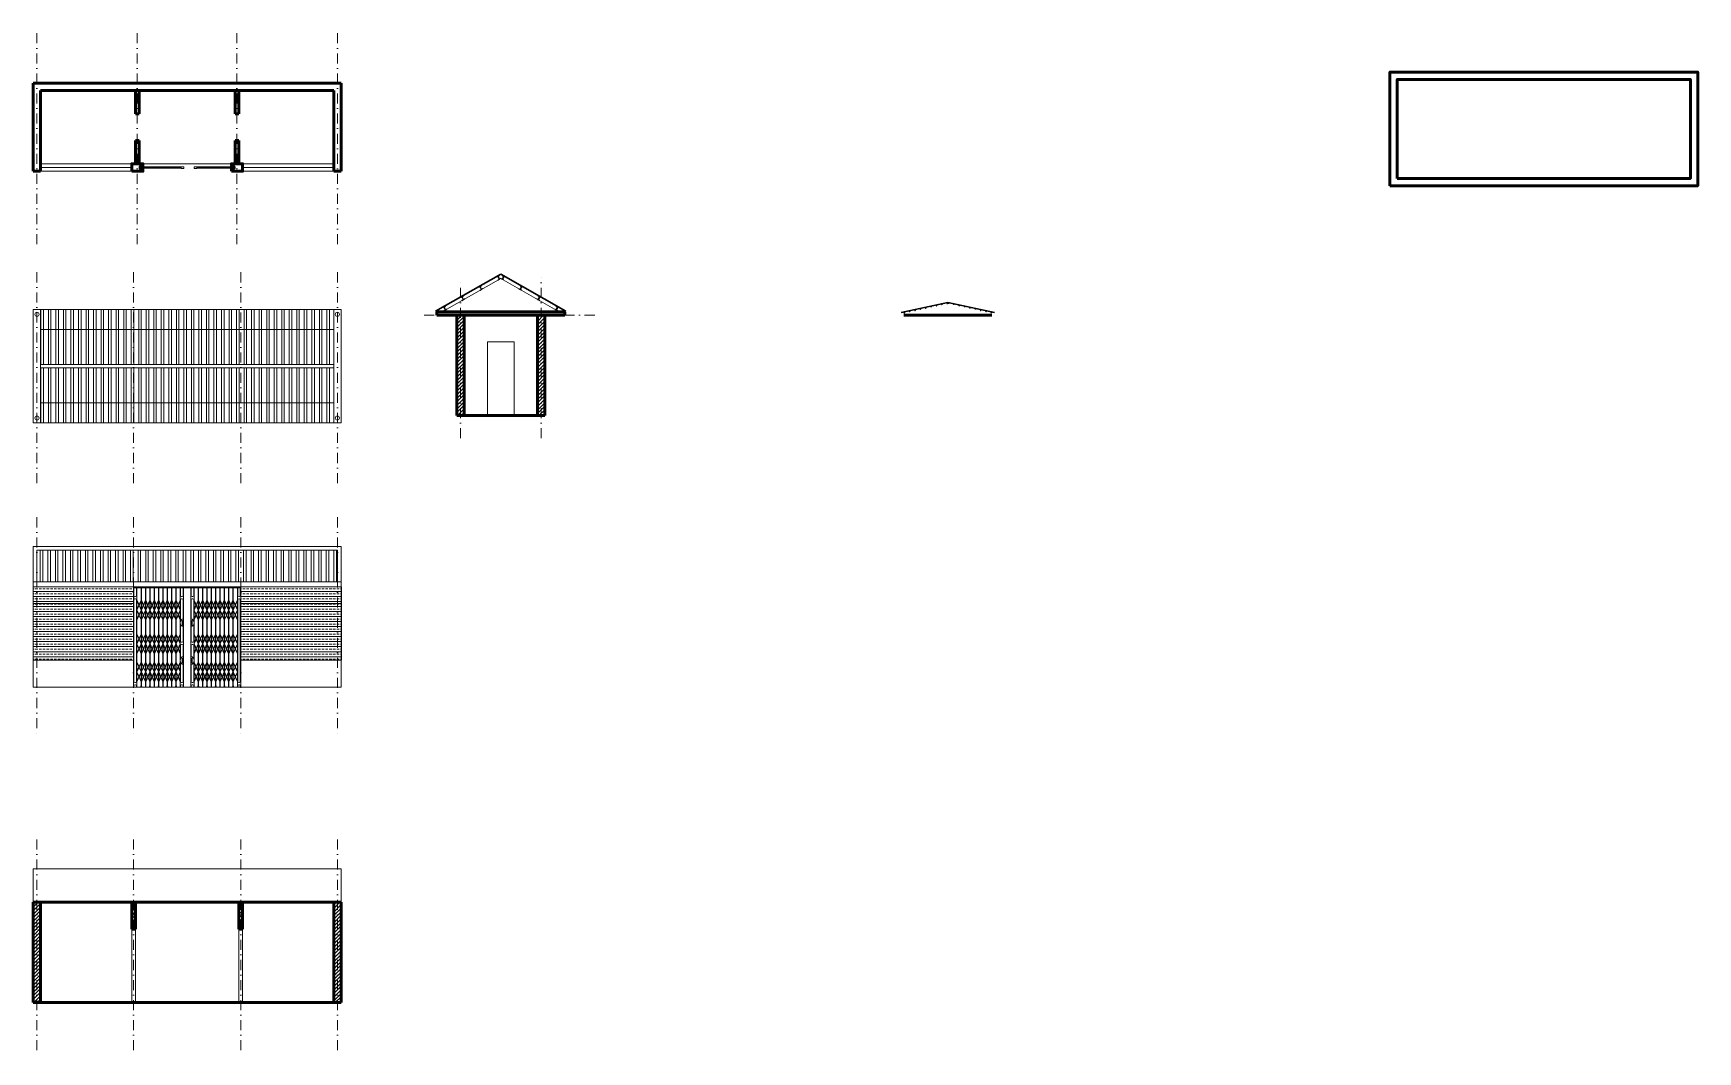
# Model space of a CAD drawing. Header units: millimetres. Extents: x 596422 to 1674380, y -367470 to 58862.
# Drawn here: x 716565 to 766323, y -226676 to -196233 of the extents above; entities that cross this region are included whole.
import ezdxf

# ---------------------------------------------------------------- set-up
doc = ezdxf.new("R2010")
doc.units = ezdxf.units.MM
doc.header["$LTSCALE"] = 600
doc.header["$MEASUREMENT"] = 0
doc.linetypes.add('DASHDOT', pattern=[1, 0.5, -0.25, 0, -0.25])
for name, color, linetype, lineweight in [('37 - Noi that', 137, 'Continuous', 13), ('cat1', 30, 'Continuous', 50), ('CUA', 34, 'Continuous', 13), ('dim', 144, 'Continuous', 13), ('LC Hatch', 252, 'Continuous', 9), ('LC Net dam 1', 30, 'Continuous', 30), ('LC Net manh', 9, 'Continuous', 5), ('LC Net thay', 7, 'Continuous', 25), ('LC Net truc', 79, 'DASHDOT', 13), ('NETTHAY', 253, 'Continuous', 25), ('thay1', 63, 'Continuous', 18), ('v TUONG', 1, 'Continuous', 40), ('wall', 30, 'Continuous', 50)]:
    doc.layers.add(name, color=color, linetype=linetype, lineweight=lineweight)
doc.linetypes.add('ZIGZAG', pattern='A,0.0001,-0.2,[131,ltypeshp.shx,S=0.2,R=0,X=-0.2,Y=0],-0.4,[131,ltypeshp.shx,S=0.2,R=180,X=0.2,Y=0],-0.2', length=0.8001)
pattern_1 = [(45, (15.4922, -1e-10), (-2.20971, 2.20971), [])]

# ---------------------------------------------------------------- blocks, each defined once
blk = doc.blocks.new('CUA XEP')
at = {"layer": 'dim'}
for points in [[(5494, 7236), (5430, 7236), (5430, 6700), (5494, 6700), (5494, 6940), (5550, 6940), (5550, 7008), (5494, 7008)], [(6570, 7236), (6506, 7236), (6506, 7008), (6450, 7008), (6450, 6940), (6506, 6940), (6506, 6700), (6570, 6700)]]:
    blk.add_hatch(color=256, dxfattribs=at).paths.add_polyline_path(points)
h = blk.add_hatch(color=256, dxfattribs=at)
h.paths.add_polyline_path([(6570, 3132), (6506, 3132), (6506, 2904), (6450, 2904), (6450, 2836), (6506, 2836), (6506, 2596), (6570, 2596)])
h.paths.add_polyline_path([(5550, 2904), (5494, 2904), (5494, 3132), (5430, 3132), (5430, 2596), (5494, 2596), (5494, 2836), (5550, 2836)])
at = {"layer": 'CUA'}
for p, q in [((372, 9466), (603, 8956)), ((828, 9448), (372, 8452)), ((372, 9369), (582, 8911)), ((828, 9352), (372, 8356)), ((1316, 9448), (867, 8468)), ((868, 9448), (1091, 8956)), ((1316, 9352), (868, 8373)), ((868, 9352), (1070, 8911)), ((1804, 9448), (1355, 8468)), ((1356, 9448), (1579, 8956)), ((1804, 9352), (1356, 8373)), ((1356, 9352), (1558, 8911)), ((2292, 9448), (1843, 8468)), ((1844, 9448), (2067, 8956)), ((2292, 9352), (1844, 8373)), ((1844, 9352), (2046, 8911)), ((2780, 9448), (2331, 8468)), ((2332, 9448), (2555, 8956)), ((2780, 9352), (2332, 8373)), ((2332, 9352), (2534, 8911)), ((3268, 9448), (2819, 8468)), ((2820, 9448), (3043, 8956)), ((3268, 9352), (2820, 8373)), ((2820, 9352), (3022, 8911)), ((3756, 9448), (3307, 8468)), ((3308, 9448), (3531, 8956)), ((3756, 9352), (3308, 8373)), ((3308, 9352), (3510, 8911)), ((4244, 9448), (3795, 8468)), ((3796, 9448), (4019, 8956)), ((4244, 9352), (3796, 8373)), ((3796, 9352), (3998, 8911)), ((4732, 9448), (4283, 8468)), ((4284, 9448), (4507, 8956)), ((4732, 9352), (4284, 8373)), ((4284, 9352), (4486, 8911)), ((5228, 9448), (4772, 8468)), ((4772, 9448), (5000, 8958)), ((5228, 9353), (4772, 8373)), ((4772, 9353), (4978, 8911)), ((6772, 9448), (7228, 8468)), ((6772, 9353), (7228, 8373)), ((7228, 9448), (7000, 8958)), ((7228, 9353), (7022, 8911)), ((7268, 9448), (7717, 8468)), ((7268, 9352), (7716, 8373)), ((7716, 9448), (7493, 8956)), ((7716, 9352), (7514, 8911)), ((7756, 9448), (8205, 8468)), ((7756, 9352), (8204, 8373)), ((8204, 9448), (7981, 8956)), ((8204, 9352), (8002, 8911)), ((8244, 9448), (8693, 8468)), ((8244, 9352), (8692, 8373)), ((8692, 9448), (8469, 8956)), ((8692, 9352), (8490, 8911)), ((8732, 9448), (9181, 8468)), ((8732, 9352), (9180, 8373)), ((9180, 9448), (8957, 8956)), ((9180, 9352), (8978, 8911)), ((9220, 9448), (9669, 8468)), ((9220, 9352), (9668, 8373)), ((9668, 9448), (9445, 8956)), ((9668, 9352), (9466, 8911)), ((9708, 9448), (10157, 8468)), ((9708, 9352), (10156, 8373)), ((10156, 9448), (9933, 8956)), ((10156, 9352), (9954, 8911)), ((10196, 9448), (10645, 8468)), ((10196, 9352), (10644, 8373)), ((10644, 9448), (10421, 8956)), ((10644, 9352), (10442, 8911)), ((10684, 9448), (11133, 8468)), ((10684, 9352), (11132, 8373)), ((11132, 9448), (10909, 8956)), ((11132, 9352), (10930, 8911)), ((11172, 9448), (11628, 8452)), ((11172, 9352), (11628, 8356)), ((11628, 9466), (11397, 8956)), ((11628, 9369), (11418, 8911)), ((372, 8391), (603, 7882)), ((828, 8373), (372, 7377)), ((372, 8295), (582, 7836)), ((828, 8277), (372, 7281)), ((604, 8863), (828, 8373)), ((604, 7788), (828, 7298)), ((625, 8908), (828, 8460)), ((625, 7833), (828, 7385)), ((1316, 8373), (867, 7393)), ((868, 8373), (1091, 7882)), ((1316, 8277), (868, 7298)), ((868, 8277), (1070, 7836)), ((1092, 8863), (1316, 8373)), ((1092, 7788), (1316, 7298)), ((1113, 8908), (1316, 8460)), ((1113, 7833), (1316, 7385)), ((1804, 8373), (1355, 7393)), ((1356, 8373), (1579, 7882)), ((1804, 8277), (1356, 7298)), ((1356, 8277), (1558, 7836)), ((1580, 8863), (1804, 8373)), ((1580, 7788), (1804, 7298)), ((1601, 8908), (1804, 8460)), ((1601, 7833), (1804, 7385)), ((2292, 8373), (1843, 7393)), ((1844, 8373), (2067, 7882)), ((2292, 8277), (1844, 7298)), ((1844, 8277), (2046, 7836)), ((2068, 8863), (2292, 8373)), ((2068, 7788), (2292, 7298)), ((2089, 8908), (2292, 8460)), ((2089, 7833), (2292, 7385)), ((2780, 8373), (2331, 7393)), ((2332, 8373), (2555, 7882)), ((2780, 8277), (2332, 7298)), ((2332, 8277), (2534, 7836)), ((2556, 8863), (2780, 8373)), ((2556, 7788), (2780, 7298)), ((2577, 8908), (2780, 8460)), ((2577, 7833), (2780, 7385)), ((3268, 8373), (2819, 7393)), ((2820, 8373), (3043, 7882)), ((3268, 8277), (2820, 7298)), ((2820, 8277), (3022, 7836)), ((3044, 8863), (3268, 8373)), ((3044, 7788), (3268, 7298)), ((3065, 8908), (3268, 8460)), ((3065, 7833), (3268, 7385)), ((3756, 8373), (3307, 7393)), ((3308, 8373), (3531, 7882)), ((3756, 8277), (3308, 7298)), ((3308, 8277), (3510, 7836)), ((3532, 8863), (3756, 8373)), ((3532, 7788), (3756, 7298)), ((3553, 8908), (3756, 8460)), ((3553, 7833), (3756, 7385)), ((4244, 8373), (3795, 7393)), ((3796, 8373), (4019, 7882)), ((4244, 8277), (3796, 7298)), ((3796, 8277), (3998, 7836)), ((4020, 8863), (4244, 8373)), ((4020, 7788), (4244, 7298)), ((4041, 8908), (4244, 8460)), ((4041, 7833), (4244, 7385)), ((4732, 8373), (4283, 7393)), ((4284, 8373), (4507, 7882)), ((4732, 8277), (4284, 7298)), ((4284, 8277), (4486, 7836)), ((4508, 8863), (4732, 8373)), ((4508, 7788), (4732, 7298)), ((4529, 8908), (4732, 8460)), ((4529, 7833), (4732, 7385)), ((5228, 8373), (4772, 7393)), ((4772, 8373), (5000, 7883)), ((5228, 8278), (4772, 7298)), ((4772, 8278), (4978, 7836)), ((5000, 8863), (5228, 8373)), ((5000, 7788), (5228, 7298)), ((5022, 8911), (5228, 8468)), ((5022, 7836), (5228, 7393)), ((6978, 8911), (6772, 8468)), ((7000, 8863), (6772, 8373)), ((6772, 8373), (7228, 7393)), ((6772, 8278), (7228, 7298)), ((6978, 7836), (6772, 7393)), ((7000, 7788), (6772, 7298)), ((7228, 8373), (7000, 7883)), ((7228, 8278), (7022, 7836)), ((7471, 8908), (7268, 8460)), ((7492, 8863), (7268, 8373)), ((7268, 8373), (7717, 7393)), ((7268, 8277), (7716, 7298)), ((7471, 7833), (7268, 7385)), ((7492, 7788), (7268, 7298)), ((7716, 8373), (7493, 7882)), ((7716, 8277), (7514, 7836)), ((7959, 8908), (7756, 8460)), ((7980, 8863), (7756, 8373)), ((7756, 8373), (8205, 7393)), ((7756, 8277), (8204, 7298)), ((7959, 7833), (7756, 7385)), ((7980, 7788), (7756, 7298)), ((8204, 8373), (7981, 7882)), ((8204, 8277), (8002, 7836)), ((8447, 8908), (8244, 8460)), ((8468, 8863), (8244, 8373)), ((8244, 8373), (8693, 7393)), ((8244, 8277), (8692, 7298)), ((8447, 7833), (8244, 7385)), ((8468, 7788), (8244, 7298)), ((8692, 8373), (8469, 7882)), ((8692, 8277), (8490, 7836)), ((8935, 8908), (8732, 8460)), ((8956, 8863), (8732, 8373)), ((8732, 8373), (9181, 7393)), ((8732, 8277), (9180, 7298)), ((8935, 7833), (8732, 7385)), ((8956, 7788), (8732, 7298)), ((9180, 8373), (8957, 7882)), ((9180, 8277), (8978, 7836)), ((9423, 8908), (9220, 8460)), ((9444, 8863), (9220, 8373)), ((9220, 8373), (9669, 7393)), ((9220, 8277), (9668, 7298)), ((9423, 7833), (9220, 7385)), ((9444, 7788), (9220, 7298)), ((9668, 8373), (9445, 7882)), ((9668, 8277), (9466, 7836)), ((9911, 8908), (9708, 8460)), ((9932, 8863), (9708, 8373)), ((9708, 8373), (10157, 7393)), ((9708, 8277), (10156, 7298)), ((9911, 7833), (9708, 7385)), ((9932, 7788), (9708, 7298)), ((10156, 8373), (9933, 7882)), ((10156, 8277), (9954, 7836)), ((10399, 8908), (10196, 8460)), ((10420, 8863), (10196, 8373)), ((10196, 8373), (10645, 7393)), ((10196, 8277), (10644, 7298)), ((10399, 7833), (10196, 7385)), ((10420, 7788), (10196, 7298)), ((10644, 8373), (10421, 7882)), ((10644, 8277), (10442, 7836)), ((10887, 8908), (10684, 8460)), ((10908, 8863), (10684, 8373)), ((10684, 8373), (11133, 7393)), ((10684, 8277), (11132, 7298)), ((10887, 7833), (10684, 7385)), ((10908, 7788), (10684, 7298)), ((11132, 8373), (10909, 7882)), ((11132, 8277), (10930, 7836)), ((11375, 8908), (11172, 8460)), ((11396, 8863), (11172, 8373)), ((11172, 8373), (11628, 7377)), ((11172, 8277), (11628, 7281)), ((11375, 7833), (11172, 7385)), ((11396, 7788), (11172, 7298)), ((11628, 8391), (11397, 7882)), ((11628, 8295), (11418, 7836)), ((372, 5786), (603, 5276)), ((828, 5768), (372, 4772)), ((372, 5689), (582, 5231)), ((828, 5672), (372, 4676)), ((1316, 5768), (867, 4788)), ((868, 5768), (1091, 5276)), ((1316, 5672), (868, 4693)), ((868, 5672), (1070, 5231)), ((1804, 5768), (1355, 4788)), ((1356, 5768), (1579, 5276)), ((1804, 5672), (1356, 4693)), ((1356, 5672), (1558, 5231)), ((2292, 5768), (1843, 4788)), ((1844, 5768), (2067, 5276)), ((2292, 5672), (1844, 4693)), ((1844, 5672), (2046, 5231)), ((2780, 5768), (2331, 4788)), ((2332, 5768), (2555, 5276)), ((2780, 5672), (2332, 4693)), ((2332, 5672), (2534, 5231)), ((3268, 5768), (2819, 4788)), ((2820, 5768), (3043, 5276)), ((3268, 5672), (2820, 4693)), ((2820, 5672), (3022, 5231)), ((3756, 5768), (3307, 4788)), ((3308, 5768), (3531, 5276)), ((3756, 5672), (3308, 4693)), ((3308, 5672), (3510, 5231)), ((4244, 5768), (3795, 4788)), ((3796, 5768), (4019, 5276)), ((4244, 5672), (3796, 4693)), ((3796, 5672), (3998, 5231)), ((4732, 5768), (4283, 4788)), ((4284, 5768), (4507, 5276)), ((4732, 5672), (4284, 4693)), ((4284, 5672), (4486, 5231)), ((5228, 5768), (4772, 4788)), ((4772, 5768), (5000, 5278)), ((5228, 5673), (4772, 4693)), ((4772, 5673), (4978, 5231)), ((6772, 5768), (7228, 4788)), ((6772, 5673), (7228, 4693)), ((7228, 5768), (7000, 5278)), ((7228, 5673), (7022, 5231)), ((7268, 5768), (7717, 4788)), ((7268, 5672), (7716, 4693)), ((7716, 5768), (7493, 5276)), ((7716, 5672), (7514, 5231)), ((7756, 5768), (8205, 4788)), ((7756, 5672), (8204, 4693)), ((8204, 5768), (7981, 5276)), ((8204, 5672), (8002, 5231)), ((8244, 5768), (8693, 4788)), ((8244, 5672), (8692, 4693)), ((8692, 5768), (8469, 5276)), ((8692, 5672), (8490, 5231)), ((8732, 5768), (9181, 4788)), ((8732, 5672), (9180, 4693)), ((9180, 5768), (8957, 5276)), ((9180, 5672), (8978, 5231)), ((9220, 5768), (9669, 4788)), ((9220, 5672), (9668, 4693)), ((9668, 5768), (9445, 5276)), ((9668, 5672), (9466, 5231)), ((9708, 5768), (10157, 4788)), ((9708, 5672), (10156, 4693)), ((10156, 5768), (9933, 5276)), ((10156, 5672), (9954, 5231)), ((10196, 5768), (10645, 4788)), ((10196, 5672), (10644, 4693)), ((10644, 5768), (10421, 5276)), ((10644, 5672), (10442, 5231)), ((10684, 5768), (11133, 4788)), ((10684, 5672), (11132, 4693)), ((11132, 5768), (10909, 5276)), ((11132, 5672), (10930, 5231)), ((11172, 5768), (11628, 4772)), ((11172, 5672), (11628, 4676)), ((11628, 5786), (11397, 5276)), ((11628, 5689), (11418, 5231)), ((372, 4711), (603, 4202)), ((828, 4693), (372, 3697)), ((372, 4615), (582, 4156)), ((828, 4597), (372, 3601)), ((604, 5183), (828, 4693)), ((604, 4108), (828, 3618)), ((625, 5228), (828, 4780)), ((625, 4153), (828, 3705)), ((1316, 4693), (867, 3713)), ((868, 4693), (1091, 4202)), ((1316, 4597), (868, 3618)), ((868, 4597), (1070, 4156)), ((1092, 5183), (1316, 4693)), ((1092, 4108), (1316, 3618)), ((1113, 5228), (1316, 4780)), ((1113, 4153), (1316, 3705)), ((1804, 4693), (1355, 3713)), ((1356, 4693), (1579, 4202)), ((1804, 4597), (1356, 3618)), ((1356, 4597), (1558, 4156)), ((1580, 5183), (1804, 4693)), ((1580, 4108), (1804, 3618)), ((1601, 5228), (1804, 4780)), ((1601, 4153), (1804, 3705)), ((2292, 4693), (1843, 3713)), ((1844, 4693), (2067, 4202)), ((2292, 4597), (1844, 3618)), ((1844, 4597), (2046, 4156)), ((2068, 5183), (2292, 4693)), ((2068, 4108), (2292, 3618)), ((2089, 5228), (2292, 4780)), ((2089, 4153), (2292, 3705)), ((2780, 4693), (2331, 3713)), ((2332, 4693), (2555, 4202)), ((2780, 4597), (2332, 3618)), ((2332, 4597), (2534, 4156)), ((2556, 5183), (2780, 4693)), ((2556, 4108), (2780, 3618)), ((2577, 5228), (2780, 4780)), ((2577, 4153), (2780, 3705)), ((3268, 4693), (2819, 3713)), ((2820, 4693), (3043, 4202)), ((3268, 4597), (2820, 3618)), ((2820, 4597), (3022, 4156)), ((3044, 5183), (3268, 4693)), ((3044, 4108), (3268, 3618)), ((3065, 5228), (3268, 4780)), ((3065, 4153), (3268, 3705)), ((3756, 4693), (3307, 3713)), ((3308, 4693), (3531, 4202)), ((3756, 4597), (3308, 3618)), ((3308, 4597), (3510, 4156)), ((3532, 5183), (3756, 4693)), ((3532, 4108), (3756, 3618)), ((3553, 5228), (3756, 4780)), ((3553, 4153), (3756, 3705)), ((4244, 4693), (3795, 3713)), ((3796, 4693), (4019, 4202)), ((4244, 4597), (3796, 3618)), ((3796, 4597), (3998, 4156)), ((4020, 5183), (4244, 4693)), ((4020, 4108), (4244, 3618)), ((4041, 5228), (4244, 4780)), ((4041, 4153), (4244, 3705)), ((4732, 4693), (4283, 3713)), ((4284, 4693), (4507, 4202)), ((4732, 4597), (4284, 3618)), ((4284, 4597), (4486, 4156)), ((4508, 5183), (4732, 4693)), ((4508, 4108), (4732, 3618)), ((4529, 5228), (4732, 4780)), ((4529, 4153), (4732, 3705)), ((5228, 4693), (4772, 3713)), ((4772, 4693), (5000, 4203)), ((5228, 4598), (4772, 3618)), ((4772, 4598), (4978, 4156)), ((5000, 5183), (5228, 4693)), ((5000, 4108), (5228, 3618)), ((5022, 5231), (5228, 4788)), ((5022, 4156), (5228, 3713)), ((6978, 5231), (6772, 4788)), ((7000, 5183), (6772, 4693)), ((6772, 4693), (7228, 3713)), ((6772, 4598), (7228, 3618)), ((6978, 4156), (6772, 3713)), ((7000, 4108), (6772, 3618)), ((7228, 4693), (7000, 4203)), ((7228, 4598), (7022, 4156)), ((7471, 5228), (7268, 4780)), ((7492, 5183), (7268, 4693)), ((7268, 4693), (7717, 3713)), ((7268, 4597), (7716, 3618)), ((7471, 4153), (7268, 3705)), ((7492, 4108), (7268, 3618)), ((7716, 4693), (7493, 4202)), ((7716, 4597), (7514, 4156)), ((7959, 5228), (7756, 4780)), ((7980, 5183), (7756, 4693)), ((7756, 4693), (8205, 3713)), ((7756, 4597), (8204, 3618)), ((7959, 4153), (7756, 3705)), ((7980, 4108), (7756, 3618)), ((8204, 4693), (7981, 4202)), ((8204, 4597), (8002, 4156)), ((8447, 5228), (8244, 4780)), ((8468, 5183), (8244, 4693)), ((8244, 4693), (8693, 3713)), ((8244, 4597), (8692, 3618)), ((8447, 4153), (8244, 3705)), ((8468, 4108), (8244, 3618)), ((8692, 4693), (8469, 4202)), ((8692, 4597), (8490, 4156)), ((8935, 5228), (8732, 4780)), ((8956, 5183), (8732, 4693)), ((8732, 4693), (9181, 3713)), ((8732, 4597), (9180, 3618)), ((8935, 4153), (8732, 3705)), ((8956, 4108), (8732, 3618)), ((9180, 4693), (8957, 4202)), ((9180, 4597), (8978, 4156)), ((9423, 5228), (9220, 4780)), ((9444, 5183), (9220, 4693)), ((9220, 4693), (9669, 3713)), ((9220, 4597), (9668, 3618)), ((9423, 4153), (9220, 3705)), ((9444, 4108), (9220, 3618)), ((9668, 4693), (9445, 4202)), ((9668, 4597), (9466, 4156)), ((9911, 5228), (9708, 4780)), ((9932, 5183), (9708, 4693)), ((9708, 4693), (10157, 3713)), ((9708, 4597), (10156, 3618)), ((9911, 4153), (9708, 3705)), ((9932, 4108), (9708, 3618)), ((10156, 4693), (9933, 4202)), ((10156, 4597), (9954, 4156)), ((10399, 5228), (10196, 4780)), ((10420, 5183), (10196, 4693)), ((10196, 4693), (10645, 3713)), ((10196, 4597), (10644, 3618)), ((10399, 4153), (10196, 3705)), ((10420, 4108), (10196, 3618)), ((10644, 4693), (10421, 4202)), ((10644, 4597), (10442, 4156)), ((10887, 5228), (10684, 4780)), ((10908, 5183), (10684, 4693)), ((10684, 4693), (11133, 3713)), ((10684, 4597), (11132, 3618)), ((10887, 4153), (10684, 3705)), ((10908, 4108), (10684, 3618)), ((11132, 4693), (10909, 4202)), ((11132, 4597), (10930, 4156)), ((11375, 5228), (11172, 4780)), ((11396, 5183), (11172, 4693)), ((11172, 4693), (11628, 3697)), ((11172, 4597), (11628, 3601)), ((11375, 4153), (11172, 3705)), ((11396, 4108), (11172, 3618)), ((11628, 4711), (11397, 4202)), ((11628, 4615), (11418, 4156)), ((372, 2738), (603, 2228)), ((828, 2720), (372, 1724)), ((372, 2641), (582, 2183)), ((828, 2624), (372, 1628)), ((604, 2135), (828, 1645)), ((625, 2180), (828, 1732)), ((1316, 2720), (867, 1740)), ((868, 2720), (1091, 2228)), ((1316, 2624), (868, 1645)), ((868, 2624), (1070, 2183)), ((1092, 2135), (1316, 1645)), ((1113, 2180), (1316, 1732)), ((1804, 2720), (1355, 1740)), ((1356, 2720), (1579, 2228)), ((1804, 2624), (1356, 1645)), ((1356, 2624), (1558, 2183)), ((1580, 2135), (1804, 1645)), ((1601, 2180), (1804, 1732)), ((2292, 2720), (1843, 1740)), ((1844, 2720), (2067, 2228)), ((2292, 2624), (1844, 1645)), ((1844, 2624), (2046, 2183)), ((2068, 2135), (2292, 1645)), ((2089, 2180), (2292, 1732)), ((2780, 2720), (2331, 1740)), ((2332, 2720), (2555, 2228)), ((2780, 2624), (2332, 1645)), ((2332, 2624), (2534, 2183)), ((2556, 2135), (2780, 1645)), ((2577, 2180), (2780, 1732)), ((3268, 2720), (2819, 1740)), ((2820, 2720), (3043, 2228)), ((3268, 2624), (2820, 1645)), ((2820, 2624), (3022, 2183)), ((3044, 2135), (3268, 1645)), ((3065, 2180), (3268, 1732)), ((3756, 2720), (3307, 1740)), ((3308, 2720), (3531, 2228)), ((3756, 2624), (3308, 1645)), ((3308, 2624), (3510, 2183)), ((3532, 2135), (3756, 1645)), ((3553, 2180), (3756, 1732)), ((4244, 2720), (3795, 1740)), ((3796, 2720), (4019, 2228)), ((4244, 2624), (3796, 1645)), ((3796, 2624), (3998, 2183)), ((4020, 2135), (4244, 1645)), ((4041, 2180), (4244, 1732)), ((4732, 2720), (4283, 1740)), ((4284, 2720), (4507, 2228)), ((4732, 2624), (4284, 1645)), ((4284, 2624), (4486, 2183)), ((4508, 2135), (4732, 1645)), ((4529, 2180), (4732, 1732)), ((5228, 2720), (4772, 1740)), ((4772, 2720), (5000, 2230)), ((5228, 2625), (4772, 1645)), ((4772, 2625), (4978, 2183)), ((5000, 2135), (5228, 1645)), ((5022, 2183), (5228, 1740)), ((6772, 2720), (7228, 1740)), ((6772, 2625), (7228, 1645)), ((6978, 2183), (6772, 1740)), ((7000, 2135), (6772, 1645)), ((7228, 2720), (7000, 2230)), ((7228, 2625), (7022, 2183)), ((7268, 2720), (7717, 1740)), ((7268, 2624), (7716, 1645)), ((7471, 2180), (7268, 1732)), ((7492, 2135), (7268, 1645)), ((7716, 2720), (7493, 2228)), ((7716, 2624), (7514, 2183)), ((7756, 2720), (8205, 1740)), ((7756, 2624), (8204, 1645)), ((7959, 2180), (7756, 1732)), ((7980, 2135), (7756, 1645)), ((8204, 2720), (7981, 2228)), ((8204, 2624), (8002, 2183)), ((8244, 2720), (8693, 1740)), ((8244, 2624), (8692, 1645)), ((8447, 2180), (8244, 1732)), ((8468, 2135), (8244, 1645)), ((8692, 2720), (8469, 2228)), ((8692, 2624), (8490, 2183)), ((8732, 2720), (9181, 1740)), ((8732, 2624), (9180, 1645)), ((8935, 2180), (8732, 1732)), ((8956, 2135), (8732, 1645)), ((9180, 2720), (8957, 2228)), ((9180, 2624), (8978, 2183)), ((9220, 2720), (9669, 1740)), ((9220, 2624), (9668, 1645)), ((9423, 2180), (9220, 1732)), ((9444, 2135), (9220, 1645)), ((9668, 2720), (9445, 2228)), ((9668, 2624), (9466, 2183)), ((9708, 2720), (10157, 1740)), ((9708, 2624), (10156, 1645)), ((9911, 2180), (9708, 1732)), ((9932, 2135), (9708, 1645)), ((10156, 2720), (9933, 2228)), ((10156, 2624), (9954, 2183)), ((10196, 2720), (10645, 1740)), ((10196, 2624), (10644, 1645)), ((10399, 2180), (10196, 1732)), ((10420, 2135), (10196, 1645)), ((10644, 2720), (10421, 2228)), ((10644, 2624), (10442, 2183)), ((10684, 2720), (11133, 1740)), ((10684, 2624), (11132, 1645)), ((10887, 2180), (10684, 1732)), ((10908, 2135), (10684, 1645)), ((11132, 2720), (10909, 2228)), ((11132, 2624), (10930, 2183)), ((11172, 2720), (11628, 1724)), ((11172, 2624), (11628, 1628)), ((11375, 2180), (11172, 1732)), ((11396, 2135), (11172, 1645)), ((11628, 2738), (11397, 2228)), ((11628, 2641), (11418, 2183)), ((372, 1663), (603, 1154)), ((828, 1645), (372, 649)), ((372, 1567), (582, 1108)), ((828, 1549), (372, 553)), ((604, 1060), (828, 570)), ((625, 1105), (828, 657)), ((1316, 1645), (867, 665)), ((868, 1645), (1091, 1154)), ((1316, 1549), (868, 570)), ((868, 1549), (1070, 1108)), ((1092, 1060), (1316, 570)), ((1113, 1105), (1316, 657)), ((1804, 1645), (1355, 665)), ((1356, 1645), (1579, 1154)), ((1804, 1549), (1356, 570)), ((1356, 1549), (1558, 1108)), ((1580, 1060), (1804, 570)), ((1601, 1105), (1804, 657)), ((2292, 1645), (1843, 665)), ((1844, 1645), (2067, 1154)), ((2292, 1549), (1844, 570)), ((1844, 1549), (2046, 1108)), ((2068, 1060), (2292, 570)), ((2089, 1105), (2292, 657)), ((2780, 1645), (2331, 665)), ((2332, 1645), (2555, 1154)), ((2780, 1549), (2332, 570)), ((2332, 1549), (2534, 1108)), ((2556, 1060), (2780, 570)), ((2577, 1105), (2780, 657)), ((3268, 1645), (2819, 665)), ((2820, 1645), (3043, 1154)), ((3268, 1549), (2820, 570)), ((2820, 1549), (3022, 1108)), ((3044, 1060), (3268, 570)), ((3065, 1105), (3268, 657)), ((3756, 1645), (3307, 665)), ((3308, 1645), (3531, 1154)), ((3756, 1549), (3308, 570)), ((3308, 1549), (3510, 1108)), ((3532, 1060), (3756, 570)), ((3553, 1105), (3756, 657)), ((4244, 1645), (3795, 665)), ((3796, 1645), (4019, 1154)), ((4244, 1549), (3796, 570)), ((3796, 1549), (3998, 1108)), ((4020, 1060), (4244, 570)), ((4041, 1105), (4244, 657)), ((4732, 1645), (4283, 665)), ((4284, 1645), (4507, 1154)), ((4732, 1549), (4284, 570)), ((4284, 1549), (4486, 1108)), ((4508, 1060), (4732, 570)), ((4529, 1105), (4732, 657)), ((5228, 1645), (4772, 665)), ((4772, 1645), (5000, 1155)), ((5228, 1550), (4772, 570)), ((4772, 1550), (4978, 1108)), ((5000, 1060), (5228, 570)), ((5022, 1108), (5228, 665)), ((6772, 1645), (7228, 665)), ((6772, 1550), (7228, 570)), ((6978, 1108), (6772, 665)), ((7000, 1060), (6772, 570)), ((7228, 1645), (7000, 1155)), ((7228, 1550), (7022, 1108)), ((7268, 1645), (7717, 665)), ((7268, 1549), (7716, 570)), ((7471, 1105), (7268, 657)), ((7492, 1060), (7268, 570)), ((7716, 1645), (7493, 1154)), ((7716, 1549), (7514, 1108)), ((7756, 1645), (8205, 665)), ((7756, 1549), (8204, 570)), ((7959, 1105), (7756, 657)), ((7980, 1060), (7756, 570)), ((8204, 1645), (7981, 1154)), ((8204, 1549), (8002, 1108)), ((8244, 1645), (8693, 665)), ((8244, 1549), (8692, 570)), ((8447, 1105), (8244, 657)), ((8468, 1060), (8244, 570)), ((8692, 1645), (8469, 1154)), ((8692, 1549), (8490, 1108)), ((8732, 1645), (9181, 665)), ((8732, 1549), (9180, 570)), ((8935, 1105), (8732, 657)), ((8956, 1060), (8732, 570)), ((9180, 1645), (8957, 1154)), ((9180, 1549), (8978, 1108)), ((9220, 1645), (9669, 665)), ((9220, 1549), (9668, 570)), ((9423, 1105), (9220, 657)), ((9444, 1060), (9220, 570)), ((9668, 1645), (9445, 1154)), ((9668, 1549), (9466, 1108)), ((9708, 1645), (10157, 665)), ((9708, 1549), (10156, 570)), ((9911, 1105), (9708, 657)), ((9932, 1060), (9708, 570)), ((10156, 1645), (9933, 1154)), ((10156, 1549), (9954, 1108)), ((10196, 1645), (10645, 665)), ((10196, 1549), (10644, 570)), ((10399, 1105), (10196, 657)), ((10420, 1060), (10196, 570)), ((10644, 1645), (10421, 1154)), ((10644, 1549), (10442, 1108)), ((10684, 1645), (11133, 665)), ((10684, 1549), (11132, 570)), ((10887, 1105), (10684, 657)), ((10908, 1060), (10684, 570)), ((11132, 1645), (10909, 1154)), ((11132, 1549), (10930, 1108)), ((11172, 1645), (11628, 649)), ((11172, 1549), (11628, 553)), ((11375, 1105), (11172, 657)), ((11396, 1060), (11172, 570)), ((11628, 1663), (11397, 1154)), ((11628, 1567), (11418, 1108))]:
    blk.add_line(p, q, dxfattribs=at)
at = {"layer": 'dim'}
for p, q in [((0, 10800), (12000, 10800)), ((0, 10800), (0, 0)), ((0, 10800), (0, 0)), ((0, 9892), (40, 9892)), ((0, 9556), (40, 9556)), ((40, 10800), (40, 9892)), ((40, 9892), (150, 9849)), ((40, 9556), (150, 9599)), ((40, 9556), (40, 536)), ((332, 9892), (222, 9849)), ((332, 9556), (222, 9599)), ((332, 10800), (332, 9892)), ((372, 9892), (332, 9892)), ((332, 9556), (332, 536)), ((372, 9556), (332, 9556)), ((372, 10800), (372, 0)), ((828, 10800), (828, 76)), ((868, 10800), (868, 76)), ((1316, 10800), (1316, 0)), ((1356, 10800), (1356, 0)), ((1804, 10800), (1804, 81)), ((1844, 10800), (1844, 81)), ((2292, 10800), (2292, 0)), ((2332, 10800), (2332, 0)), ((2780, 10800), (2780, 78)), ((2820, 10800), (2820, 78)), ((3268, 10800), (3268, 0)), ((3308, 10800), (3308, 0)), ((3756, 10800), (3756, 78)), ((3796, 10800), (3796, 78)), ((4244, 10800), (4244, 0)), ((4284, 10800), (4284, 0)), ((4732, 10800), (4732, 78)), ((4772, 10800), (4772, 78)), ((5228, 10800), (5228, 0)), ((5228, 9892), (5268, 9892)), ((5228, 9556), (5268, 9556)), ((5268, 10800), (5268, 9892)), ((5268, 9892), (5378, 9849)), ((5268, 9556), (5378, 9599)), ((5268, 9556), (5268, 7178)), ((5560, 9892), (5450, 9849)), ((5560, 9556), (5450, 9599)), ((5560, 10800), (5560, 9892)), ((5600, 9892), (5560, 9892)), ((5560, 9556), (5560, 7423)), ((5600, 9556), (5560, 9556)), ((5600, 10800), (5600, 0)), ((5600, 10800), (5600, 0)), ((6400, 10800), (6400, 0)), ((6400, 9892), (6440, 9892)), ((6400, 9556), (6440, 9556)), ((6440, 10800), (6440, 9892)), ((6440, 9892), (6550, 9849)), ((6440, 9556), (6550, 9599)), ((6440, 9556), (6440, 7423)), ((6732, 9892), (6622, 9849)), ((6732, 9556), (6622, 9599)), ((6732, 10800), (6732, 9892)), ((6772, 9892), (6732, 9892)), ((6732, 9556), (6732, 7178)), ((6772, 9556), (6732, 9556)), ((6772, 10800), (6772, 0)), ((7228, 10800), (7228, 78)), ((7268, 10800), (7268, 78)), ((7716, 10800), (7716, 0)), ((7756, 10800), (7756, 0)), ((8204, 10800), (8204, 78)), ((8244, 10800), (8244, 78)), ((8692, 10800), (8692, 0)), ((8732, 10800), (8732, 0)), ((9180, 10800), (9180, 78)), ((9220, 10800), (9220, 78)), ((9668, 10800), (9668, 0)), ((9708, 10800), (9708, 0)), ((10156, 10800), (10156, 81)), ((10196, 10800), (10196, 81)), ((10644, 10800), (10644, 0)), ((10684, 10800), (10684, 0)), ((11132, 10800), (11132, 76)), ((11172, 10800), (11172, 76)), ((11628, 10800), (11628, 0)), ((11628, 9892), (11668, 9892)), ((11628, 9556), (11668, 9556)), ((11668, 10800), (11668, 9892)), ((11668, 9892), (11778, 9849)), ((11668, 9556), (11778, 9599)), ((11668, 9556), (11668, 536)), ((11960, 9892), (11850, 9849)), ((11960, 9556), (11850, 9599)), ((11960, 10800), (11960, 9892)), ((12000, 9892), (11960, 9892)), ((11960, 9556), (11960, 536)), ((12000, 9556), (11960, 9556)), ((12000, 10800), (12000, 0)), ((5268, 6810), (5268, 4928)), ((5494, 7008), (5550, 7008)), ((5550, 6940), (5494, 6940)), ((5550, 7008), (5550, 6940)), ((5560, 6565), (5560, 4928)), ((6440, 6565), (6440, 4928)), ((6506, 7008), (6450, 7008)), ((6450, 7008), (6450, 6940)), ((6450, 6940), (6506, 6940)), ((6732, 6810), (6732, 4928)), ((5228, 4928), (5268, 4928)), ((5228, 4592), (5268, 4592)), ((5268, 4928), (5378, 4885)), ((5268, 4592), (5378, 4635)), ((5268, 4592), (5268, 3074)), ((5560, 4928), (5450, 4885)), ((5560, 4592), (5450, 4635)), ((5600, 4928), (5560, 4928)), ((5560, 4592), (5560, 3319)), ((5600, 4592), (5560, 4592)), ((6400, 4928), (6440, 4928)), ((6400, 4592), (6440, 4592)), ((6440, 4928), (6550, 4885)), ((6440, 4592), (6550, 4635)), ((6440, 4592), (6440, 3319)), ((6732, 4928), (6622, 4885)), ((6732, 4592), (6622, 4635)), ((6772, 4928), (6732, 4928)), ((6732, 4592), (6732, 3074)), ((6772, 4592), (6732, 4592)), ((5268, 2706), (5268, 536)), ((5494, 2904), (5550, 2904)), ((5550, 2836), (5494, 2836)), ((5550, 2904), (5550, 2836)), ((5560, 2461), (5560, 536)), ((6440, 2461), (6440, 536)), ((6506, 2904), (6450, 2904)), ((6450, 2904), (6450, 2836)), ((6450, 2836), (6506, 2836)), ((6732, 2706), (6732, 536)), ((0, 536), (40, 536)), ((0, 200), (40, 200)), ((40, 536), (150, 493)), ((40, 200), (150, 243)), ((40, 200), (40, 0)), ((332, 536), (222, 493)), ((332, 200), (222, 243)), ((372, 536), (332, 536)), ((332, 200), (332, 0)), ((372, 200), (332, 200)), ((5228, 536), (5268, 536)), ((5228, 200), (5268, 200)), ((5268, 536), (5378, 493)), ((5268, 200), (5378, 243)), ((5268, 200), (5268, 0)), ((5560, 536), (5450, 493)), ((5560, 200), (5450, 243)), ((5600, 536), (5560, 536)), ((5560, 200), (5560, 0)), ((5600, 200), (5560, 200)), ((6400, 536), (6440, 536)), ((6400, 200), (6440, 200)), ((6440, 536), (6550, 493)), ((6440, 200), (6550, 243)), ((6440, 200), (6440, 0)), ((6732, 536), (6622, 493)), ((6732, 200), (6622, 243)), ((6772, 536), (6732, 536)), ((6732, 200), (6732, 0)), ((6772, 200), (6732, 200)), ((11628, 536), (11668, 536)), ((11628, 200), (11668, 200)), ((11668, 536), (11778, 493)), ((11668, 200), (11778, 243)), ((11668, 200), (11668, 0)), ((11960, 536), (11850, 493)), ((11960, 200), (11850, 243)), ((12000, 536), (11960, 536)), ((11960, 200), (11960, 0)), ((12000, 200), (11960, 200))]:
    blk.add_line(p, q, dxfattribs=at)
for points in [[(5494, 7008), (5494, 7236), (5430, 7236), (5430, 6700), (5494, 6700), (5494, 6940)], [(6506, 7008), (6506, 7236), (6570, 7236), (6570, 6700), (6506, 6700), (6506, 6940)], [(5494, 2904), (5494, 3132), (5430, 3132), (5430, 2596), (5494, 2596), (5494, 2836)], [(6506, 2904), (6506, 3132), (6570, 3132), (6570, 2596), (6506, 2596), (6506, 2836)]]:
    blk.add_lwpolyline(points, dxfattribs=at)
for centre, radius in [((848, 60), 60), ((848, 60), 36), ((848, 64), 23.5), ((1824, 60), 60), ((1824, 60), 36), ((1824, 64), 26.5), ((2800, 60), 60), ((2800, 60), 36), ((2800, 64), 24.2), ((3776, 60), 60), ((3776, 60), 36), ((3776, 64), 24.3), ((4752, 60), 60), ((4752, 60), 36), ((4752, 64), 24.4), ((7248, 60), 60), ((7248, 60), 36), ((7248, 64), 24.4), ((8224, 60), 60), ((8224, 60), 36), ((8224, 64), 24.3), ((9200, 60), 60), ((9200, 60), 36), ((9200, 64), 24.2), ((10176, 60), 60), ((10176, 60), 36), ((10176, 64), 26.5), ((11152, 60), 60), ((11152, 60), 36), ((11152, 64), 23.5)]:
    blk.add_circle(centre, radius, dxfattribs=at)
for centre, radius, start, end in [((186, 9942), 100, 248.69647, 291.30353), ((186, 9506), 100, 68.69647, 111.30353), ((5414, 9942), 100, 248.69647, 291.30353), ((5414, 9506), 100, 68.69647, 111.30353), ((6586, 9942), 100, 248.69647, 291.30353), ((6586, 9506), 100, 68.69647, 111.30353), ((11814, 9942), 100, 248.69647, 291.30353), ((11814, 9506), 100, 68.69647, 111.30353), ((5671, 6994), 443, 99.27503, 260.72497), ((6329, 6994), 443, 279.27503, 80.72497), ((5414, 4978), 100, 248.69647, 291.30353), ((5414, 4542), 100, 68.69647, 111.30353), ((6586, 4978), 100, 248.69647, 291.30353), ((6586, 4542), 100, 68.69647, 111.30353), ((5671, 2890), 443, 99.27503, 260.72497), ((6329, 2890), 443, 279.27503, 80.72497), ((186, 586), 100, 248.69647, 291.30353), ((186, 150), 100, 68.69647, 111.30353), ((5414, 586), 100, 248.69647, 291.30353), ((5414, 150), 100, 68.69647, 111.30353), ((6586, 586), 100, 248.69647, 291.30353), ((6586, 150), 100, 68.69647, 111.30353), ((11814, 586), 100, 248.69647, 291.30353), ((11814, 150), 100, 68.69647, 111.30353)]:
    blk.add_arc(centre, radius, start, end, dxfattribs=at)
blk = doc.blocks.new('1sdsfa')
at = {"layer": 'LC Hatch', "ltscale": 5}
h = blk.add_hatch(dxfattribs=at)
h.set_pattern_fill('ANSI31', color=256, scale=25, angle=16.79413)
h.set_pattern_definition(pattern_1)
h.paths.add_polyline_path([(2, 125), (0, 125), (0, 120), (8, 120, 0.354105)])
h = blk.add_hatch(dxfattribs=at)
h.set_pattern_fill('ANSI31', color=256, scale=25, angle=16.79413)
h.set_pattern_definition(pattern_1)
h.paths.add_polyline_path([(8, 119, 0.052421), (8, 120), (0, 120), (0, 100), (8, 100)])
h = blk.add_hatch(dxfattribs=at)
h.set_pattern_fill('ANSI31', color=256, scale=25, angle=16.79413)
h.set_pattern_definition(pattern_1)
h.paths.add_polyline_path([(8, 100), (0, 100), (0, 0), (75, 0), (75, 2, 0.414214), (69, 8), (17, 8, -0.414215), (8, 17)])
at = {"layer": '37 - Noi that', "color": 1, "ltscale": 0.2}
blk.add_lwpolyline([(-65, 130), (-65, 144, -0.414214), (-59, 150), (-6, 150, -0.414214), (0, 144), (0, 6, -0.414214), (-6, 0), (-59, 0, -0.414214), (-65, 6), (-65, 20), (-63, 20), (-63, 6, 0.414214), (-59, 2), (-6, 2, 0.414214), (-2, 6), (-2, 144, 0.414214), (-6, 148), (-59, 148, 0.414214), (-63, 144), (-63, 130)], format="xyb", close=True, dxfattribs=at)
at = {"layer": 'LC Net thay'}
for p, q in [((0, 125), (0, 0)), ((2, 125), (0, 125)), ((75, 0), (0, 0)), ((8, 119), (8, 17)), ((69, 8), (17, 8)), ((75, 2), (75, 0))]:
    blk.add_line(p, q, dxfattribs=at)
for centre, radius, start, end in [((2, 119), 6.3, 0, 90), ((17, 17), 9.45, 180, 270), ((69, 2), 6.3, 0, 90)]:
    blk.add_arc(centre, radius, start, end, dxfattribs=at)
blk = doc.blocks.new('*U1280')
at = {"layer": 'LC Net thay', "xscale": 0.1727855138677142, "yscale": 0.1727855138677142, "zscale": 0.1727855138677142, "rotation": 343.2058678792092}
blk.add_blockref('1sdsfa', (-5, -12), dxfattribs=at)
blk = doc.blocks.new('*U1281')
at = {"layer": 'LC Net thay', "color": 0, "linetype": 'ByBlock', "lineweight": -2, "transparency": 16777216}
for p in [(0, 0), (157, -47), (314, -95), (471, -142), (629, -190), (786, -237), (943, -285), (1100, -332), (1257, -379)]:
    blk.add_blockref('*U1280', p, dxfattribs=at)
blk = doc.blocks.new('*U1282')
at = {"layer": 'LC Net thay', "xscale": 0.1727855138677142, "yscale": 0.1727855138677142, "zscale": 0.1727855138677142, "rotation": 343.2058678792092}
blk.add_blockref('1sdsfa', (-5, -12), dxfattribs=at)
blk = doc.blocks.new('*U1283')
at = {"layer": 'LC Net thay', "color": 0, "linetype": 'ByBlock', "lineweight": -2, "transparency": 16777216}
for p in [(0, 0), (157, -47), (314, -95), (471, -142), (629, -190), (786, -237), (943, -285), (1100, -332), (1257, -379)]:
    blk.add_blockref('*U1282', p, dxfattribs=at)
blk = doc.blocks.new('*U1340')
at = {"layer": 'LC Net thay', "xscale": 0.6510496674393021, "yscale": 0.6510496674393021, "zscale": 0.6510496674393021, "rotation": 343.2058678792092}
blk.add_blockref('1sdsfa', (-17, -46), dxfattribs=at)
blk = doc.blocks.new('*U1341')
at = {"layer": 'LC Net thay', "color": 0, "linetype": 'ByBlock', "lineweight": -2, "transparency": 16777216}
for p in [(0, 0), (592, -179), (1184, -357), (1776, -536)]:
    blk.add_blockref('*U1340', p, dxfattribs=at)
blk = doc.blocks.new('*U1342')
at = {"layer": 'LC Net thay', "xscale": 0.6510496674393021, "yscale": 0.6510496674393021, "zscale": 0.6510496674393021, "rotation": 343.2058678792092}
blk.add_blockref('1sdsfa', (-17, -46), dxfattribs=at)
blk = doc.blocks.new('*U1343')
at = {"layer": 'LC Net thay', "color": 0, "linetype": 'ByBlock', "lineweight": -2, "transparency": 16777216}
for p in [(0, 0), (592, -179), (1184, -357), (1776, -536)]:
    blk.add_blockref('*U1342', p, dxfattribs=at)

msp = doc.modelspace()

# ---------------------------------------------------------------- hatches: boundary and pattern name
at = {"layer": 'LC Hatch'}
h = msp.add_hatch(dxfattribs=at)
h.set_pattern_fill('ANSI32', color=256, scale=600, angle=45)
h.set_pattern_definition([(90, (720166.96, -205090.31), (-225, -1e-11), []), (90, (720241.96, -205015.31), (-225, -1e-11), [])])
h.paths.add_polyline_path([(725544.8, -206135.3), (725544.8, -204490.3), (716784.8, -204490.3), (716784.8, -206135.3)])
h.paths.add_polyline_path([(716784.8, -206235.3), (716784.8, -207880.3), (725544.8, -207880.3), (725544.8, -206235.3)])
h = msp.add_hatch(dxfattribs=at)
h.set_pattern_fill('ANSI31', color=256, scale=600)
h.set_pattern_definition([(45, (730540.48, -204560.516), (-53.033, 53.033), [])])
h.paths.add_polyline_path([(731855.5, -204660.5), (731635.5, -204660.5), (731635.5, -207660.5), (731855.5, -207660.5)])
h.paths.add_polyline_path([(729445.5, -204660.5), (729225.5, -204660.5), (729225.5, -207660.5), (729445.5, -207660.5)])
h = msp.add_hatch(dxfattribs=at)
h.set_pattern_fill('ANSI32', color=256, scale=600, angle=45)
h.set_pattern_definition([(90, (-120450.6, 3831.16), (-225, 0), []), (90, (-120375.6, 3906.16), (-225, 0), [])])
h.paths.add_polyline_path([(716674.8, -211686.8), (716674.8, -212626.8), (725654.8, -212626.8), (725654.8, -211686.8)])
h = msp.add_hatch(dxfattribs=at)
h.set_pattern_fill('ANSI33', color=256, scale=600, angle=315)
h.set_pattern_definition([(0, (-120450.6, 3831.16), (3e-14, 150), []), (0, (-120375.6, 3756.16), (3e-14, 150), [75, -37.5])])
h.paths.add_polyline_path([(716564.8, -213276.8), (716564.8, -214976.8), (719564.8, -214976.8), (719564.8, -213276.8)])
h.paths.add_polyline_path([(716564.8, -212776.8), (716564.8, -213276.8), (719564.8, -213276.8), (719564.8, -212776.8)])
h = msp.add_hatch(dxfattribs=at)
h.set_pattern_fill('ANSI33', color=256, scale=600, angle=315)
h.set_pattern_definition([(0, (-114250.6, 3831.16), (3e-14, 150), []), (0, (-114175.6, 3756.16), (3e-14, 150), [75, -37.5])])
h.paths.add_polyline_path([(725764.8, -213276.8), (722764.8, -213276.8), (722764.8, -214976.8), (725764.8, -214976.8)])
h.paths.add_polyline_path([(725764.8, -212776.8), (722764.8, -212776.8), (722764.8, -213276.8), (725764.8, -213276.8)])
h = msp.add_hatch(dxfattribs=at)
h.set_pattern_fill('ANSI31', color=256, scale=600)
h.set_pattern_definition([(45, (-120450.604, 3831.165), (-53.0330086, 53.0330086), [])])
h.paths.add_polyline_path([(719619.8, -222208.9), (719509.8, -222208.9), (719509.8, -223008.9), (719619.8, -223008.9)])
h.paths.add_polyline_path([(716784.8, -222208.9), (716564.8, -222208.9), (716564.8, -225208.9), (716784.8, -225208.9)])
h.paths.add_polyline_path([(722819.8, -222208.9), (722709.8, -222208.9), (722709.8, -223008.9), (722819.8, -223008.9)])
h.paths.add_polyline_path([(725764.8, -222208.9), (725544.8, -222208.9), (725544.8, -225208.9), (725764.8, -225208.9)])

# ---------------------------------------------------------------- linework, layer by layer
at = {"layer": 'cat1'}
msp.add_line((722710, -200135.4), (722710, -200135.4), dxfattribs=at)
for points in [[(719509.8, -200355.6), (719509.8, -200135.6), (719839.8, -200135.6), (719839.8, -200355.6), (719509.8, -200355.6)], [(722489.8, -200355.4), (722489.8, -200135.4), (722819.8, -200135.4), (722819.8, -200355.4), (722489.8, -200355.4)]]:
    msp.add_lwpolyline(points, dxfattribs=at)
for points in [[(719839.8, -200270.6), (719839.8, -200220.6), (719759.8, -200220.6), (719759.8, -200270.6)], [(722489.8, -200270.6), (722489.8, -200220.6), (722569.8, -200220.6), (722569.8, -200270.6)]]:
    msp.add_lwpolyline(points, close=True, dxfattribs=at)
at = {"layer": 'LC Hatch'}
for p, q in [((730540.5, -203561.2), (728790.4, -204560.5)), ((730540.5, -203561.2), (732290.6, -204560.5)), ((730140.5, -207660.5), (730140.5, -205460.5)), ((730140.5, -205460.5), (730940.5, -205460.5)), ((730940.5, -207660.5), (730940.5, -205460.5)), ((725764.8, -211576.8), (716564.8, -211576.8)), ((716564.8, -211576.8), (716564.8, -212776.8)), ((716674.8, -211686.8), (716674.8, -212626.8)), ((725654.8, -211686.8), (716674.8, -211686.8)), ((725654.8, -211686.8), (725654.8, -212626.8)), ((725764.8, -212776.8), (725764.8, -211576.8)), ((716564.8, -212626.8), (725764.8, -212626.8)), ((716564.8, -212776.8), (725764.8, -212776.8)), ((725764.8, -221208.9), (716564.8, -221208.9)), ((716564.8, -221208.9), (716564.8, -222208.9)), ((725764.8, -222208.9), (725764.8, -221208.9))]:
    msp.add_line(p, q, dxfattribs=at)
for centre in [(716674.8, -204634.9), (716674.8, -204634.9), (725654.8, -204634.9), (725654.8, -204634.9), (716674.8, -207735.7), (725654.8, -207735.7)]:
    msp.add_circle(centre, 60.9, dxfattribs=at)
at = {"layer": 'LC Net dam 1', "linetype": 'Continuous', "ltscale": 2}
for p, q in [((730540.5, -203432.3), (728592.5, -204544.5)), ((730540.5, -203432.3), (732488.4, -204544.5)), ((743906.3, -204276.3), (742514.5, -204579.9)), ((743906.3, -204276.3), (745298.1, -204579.9))]:
    msp.add_line(p, q, dxfattribs=at)
at = {"layer": 'LC Net manh'}
for p, q in [((716784.8, -200135.6), (725544.8, -200135.6)), ((716784.8, -200245.6), (719509.8, -200245.6)), ((716784.8, -200355.6), (719509.8, -200355.6)), ((722819.8, -200245.6), (725544.8, -200245.6)), ((722819.8, -200355.6), (725544.8, -200355.6)), ((716564.8, -213276.8), (719564.8, -213276.8)), ((722764.8, -213276.8), (725764.8, -213276.8)), ((719564.8, -214976.8), (716564.8, -214976.8)), ((725764.8, -214976.8), (722764.8, -214976.8)), ((725764.8, -214976.8), (722764.8, -214976.8)), ((725764.8, -222208.9), (716564.8, -222208.9)), ((719509.8, -223008.9), (719509.8, -225208.9)), ((719619.8, -223008.9), (719619.8, -225208.9)), ((722709.8, -223008.9), (722709.8, -225208.9)), ((722819.8, -223008.9), (722819.8, -225208.9))]:
    msp.add_line(p, q, dxfattribs=at)
msp.add_lwpolyline([(716564.8, -215776.8), (725764.8, -215776.8), (725764.8, -212776.8), (716564.8, -212776.8)], close=True, dxfattribs=at)
at = {"layer": 'LC Net thay'}
for p, q in [((719564.8, -212776.8), (719564.8, -214976.8)), ((725764.8, -212776.8), (725764.8, -214976.8))]:
    msp.add_line(p, q, dxfattribs=at)
at = {"layer": 'LC Net truc'}
for p, q in [((716674.8, -196233.5), (716674.8, -202575.7)), ((719674.8, -196233.5), (719674.8, -202575.7)), ((722654.8, -196233.5), (722654.8, -202575.7)), ((725654.8, -196233.5), (725654.8, -202575.7)), ((716674.8, -203378.1), (716674.8, -209720.4)), ((719564.8, -203378.1), (719564.8, -209720.4)), ((722764.8, -203378.1), (722764.8, -209720.4)), ((725654.8, -203378.1), (725654.8, -209720.4)), ((729335.5, -208338.3), (729335.5, -203539)), ((731745.5, -208339.9), (731745.5, -203539)), ((733347.6, -204660.5), (728153.7, -204660.5)), ((716674.8, -210702.1), (716674.8, -217244.3)), ((719564.8, -210702.1), (719564.8, -217244.3)), ((722764.8, -210702.1), (722764.8, -217244.3)), ((725654.8, -210702.1), (725654.8, -217244.3)), ((716674.8, -220334.2), (716674.8, -226676.4)), ((719564.8, -220334.2), (719564.8, -226676.4)), ((722764.8, -220334.2), (722764.8, -226676.4)), ((725654.8, -220334.2), (725654.8, -226676.4))]:
    msp.add_line(p, q, dxfattribs=at)
at = {"layer": 'thay1'}
for p, q in [((719839.8, -200135.6), (722489.8, -200135.6)), ((716564.8, -204490.3), (716564.8, -207880.3)), ((725764.8, -204490.3), (716564.8, -204490.3)), ((716784.8, -206135.3), (716784.8, -204490.3)), ((725544.8, -207880.3), (725544.8, -204490.3)), ((725764.8, -207880.3), (725764.8, -204490.3)), ((725544.8, -205090.3), (716784.8, -205090.3)), ((716784.8, -205090.3), (716784.8, -207880.3)), ((716784.8, -206135.3), (725544.8, -206135.3)), ((716784.8, -206235.3), (725544.8, -206235.3)), ((716784.8, -207280.3), (725544.8, -207280.3)), ((716564.8, -207880.3), (725764.8, -207880.3))]:
    msp.add_line(p, q, dxfattribs=at)
for points in [[(721069.3, -200270.6), (721069.3, -200220.6), (720989.3, -200220.6), (720989.3, -200270.6)], [(721370.3, -200270.6), (721370.3, -200220.6), (721450.3, -200220.6), (721450.3, -200270.6)]]:
    msp.add_lwpolyline(points, close=True, dxfattribs=at)
at = {"layer": 'v TUONG', "linetype": 'ZIGZAG', "ltscale": 0.5}
for p, q in [((719839.8, -200245.6), (720989.3, -200245.6)), ((722489.8, -200245.6), (721450.3, -200245.6))]:
    msp.add_line(p, q, dxfattribs=at)
at = {"layer": 'wall'}
for p, q in [((725764.8, -197725.6), (716564.8, -197725.6)), ((716564.8, -197725.6), (716564.8, -200355.6)), ((725544.8, -197945.6), (716784.8, -197945.6)), ((716784.8, -197945.6), (716784.8, -200135.6)), ((719619.8, -198640.6), (719619.8, -197945.6)), ((719729.8, -198640.6), (719729.8, -197945.6)), ((722599.8, -198640.6), (722599.8, -197945.6)), ((722709.8, -198640.6), (722709.8, -197945.6)), ((725544.8, -200135.6), (725544.8, -197945.6)), ((725764.8, -200355.6), (725764.8, -197725.6)), ((719619.8, -198640.6), (719729.8, -198640.6)), ((722709.8, -198640.6), (722599.8, -198640.6)), ((719619.8, -200135.6), (719619.8, -199440.6)), ((719619.8, -199440.6), (719729.8, -199440.6)), ((719729.8, -200135.6), (719729.8, -199440.6)), ((722599.8, -200135.6), (722599.8, -199440.6)), ((722709.8, -199440.6), (722599.8, -199440.6)), ((722709.8, -200135.6), (722709.8, -199440.6)), ((716784.8, -200355.6), (716564.8, -200355.6)), ((716784.8, -200135.6), (716784.8, -200355.6)), ((725544.8, -200135.6), (725544.8, -200355.6)), ((725544.8, -200355.6), (725764.8, -200355.6)), ((728625.5, -204660.5), (728625.5, -204560.5)), ((732455.5, -204560.5), (728625.5, -204560.5)), ((728625.5, -204660.5), (732455.5, -204660.5)), ((729225.5, -207660.5), (729225.5, -204660.5)), ((729445.5, -207660.5), (729445.5, -204660.5)), ((731635.5, -207660.5), (731635.5, -204660.5)), ((731855.5, -207660.5), (731855.5, -204660.5)), ((732455.5, -204660.5), (732455.5, -204560.5)), ((742591.3, -204660.5), (745221.3, -204660.5)), ((729225.5, -207660.5), (731855.5, -207660.5)), ((716564.8, -222208.9), (725764.8, -222208.9)), ((716564.8, -222208.9), (716564.8, -225208.9)), ((716784.8, -222208.9), (716784.8, -225208.9)), ((719509.8, -223008.9), (719509.8, -222208.9)), ((719619.8, -223008.9), (719619.8, -222208.9)), ((722709.8, -223008.9), (722709.8, -222208.9)), ((722819.8, -223008.9), (722819.8, -222208.9)), ((725544.8, -222208.9), (725544.8, -225208.9)), ((725764.8, -222208.9), (725764.8, -225208.9)), ((719509.8, -223008.9), (719619.8, -223008.9)), ((722709.8, -223008.9), (722819.8, -223008.9)), ((716564.8, -225208.9), (725764.8, -225208.9))]:
    msp.add_line(p, q, dxfattribs=at)
for points in [[(757123.2, -200792.8), (766323.2, -200792.8), (766323.2, -197392.8), (757123.2, -197392.8)], [(757343.2, -200572.8), (766103.2, -200572.8), (766103.2, -197612.8), (757343.2, -197612.8)]]:
    msp.add_lwpolyline(points, close=True, dxfattribs=at)

# ---------------------------------------------------------------- block references
at = {"layer": 'LC Net thay', "xscale": -1, "rotation": 12.93456833807484}
msp.add_blockref('*U1343', (730475.6, -203542.5), dxfattribs=at)
at = {"layer": 'LC Net thay'}
for name, p, rotation in [('*U1341', (730605.3, -203542.5), 347.0654316618954), ('*U1283', (743925.8, -204294.1), 4.488820358043141)]:
    msp.add_blockref(name, p, dxfattribs=dict(at, rotation=rotation))
at = {"layer": 'LC Net thay', "extrusion": (1.48703e-20, 3.24303e-21, -1), "zscale": -1, "rotation": 4.488820358043141}
msp.add_blockref('*U1281', (-743886.8, -204294.1), dxfattribs=at)
at = {"layer": 'NETTHAY', "xscale": 0.266666666666594, "yscale": 0.275, "zscale": 0.7490636704117808}
msp.add_blockref('CUA XEP', (719564.8, -215776.8), dxfattribs=at)

doc.saveas('drawing.dxf')
